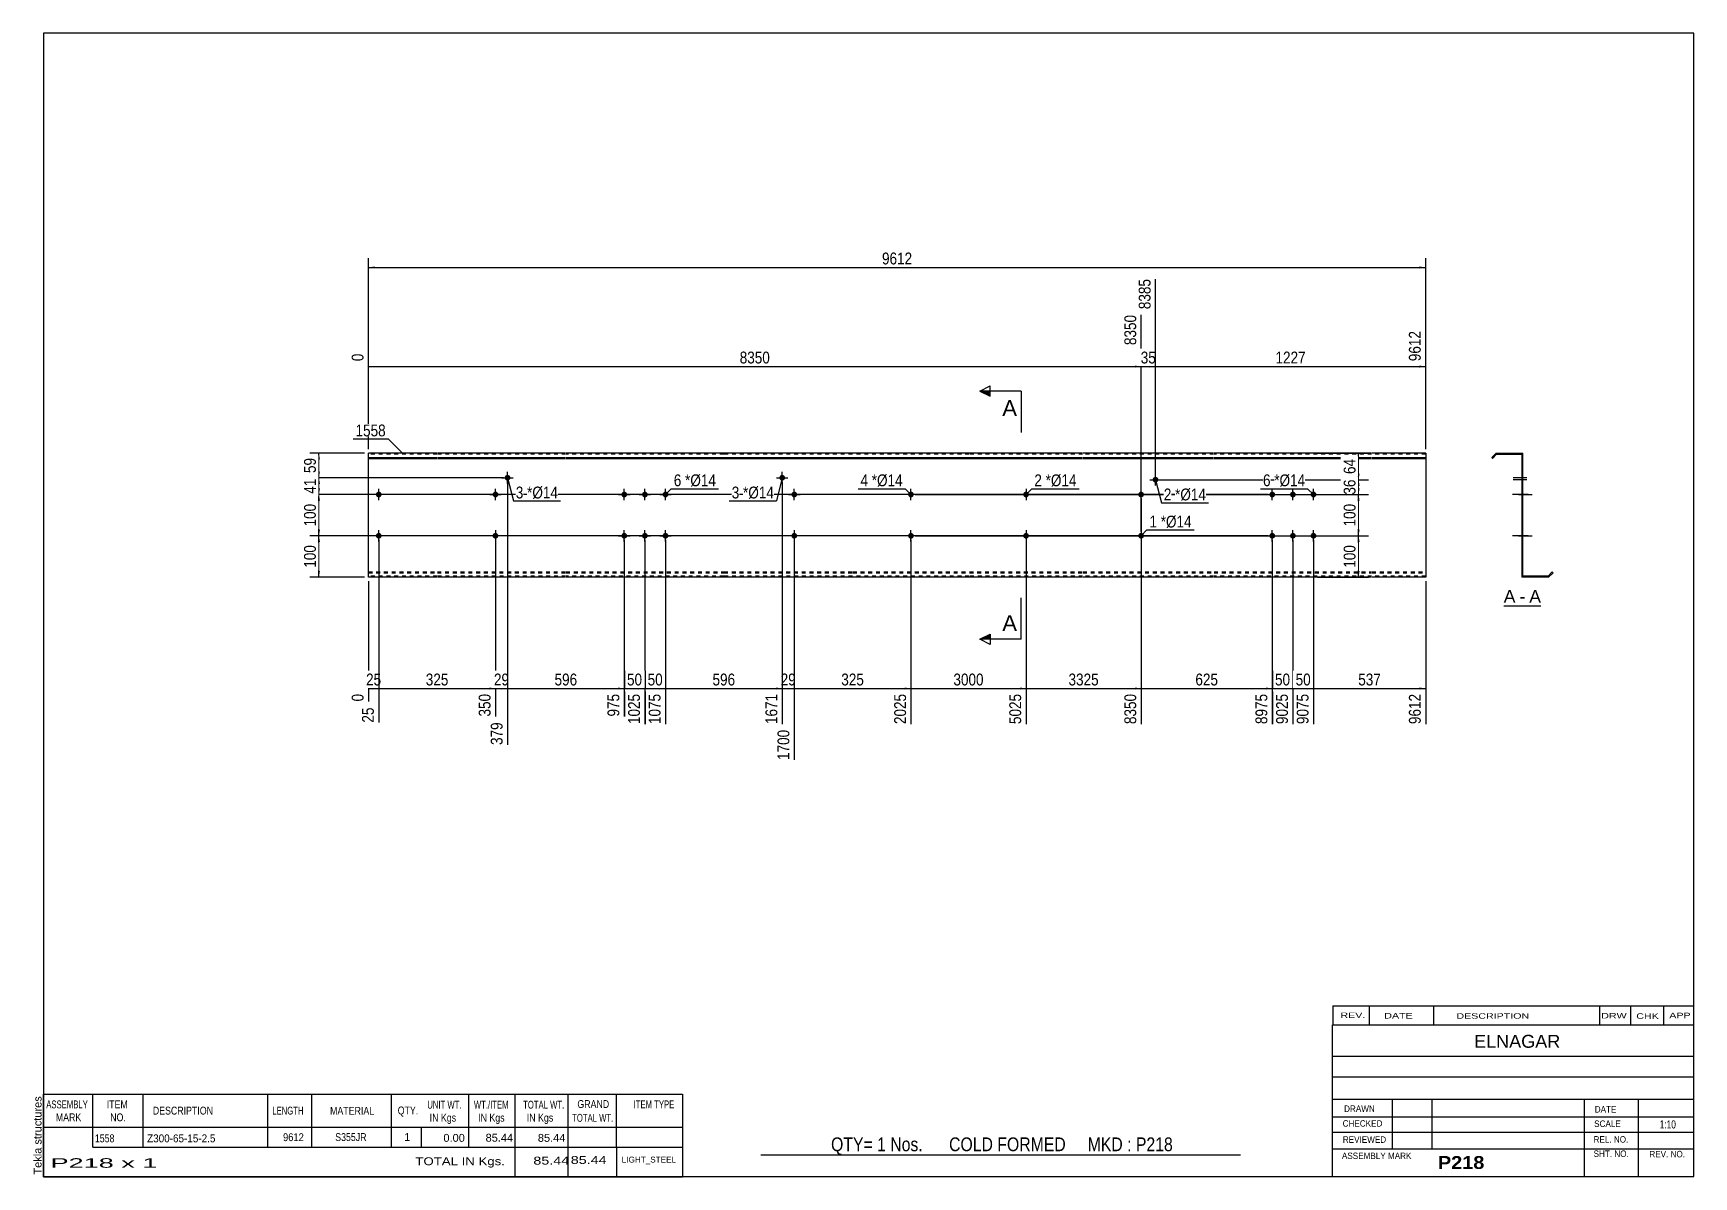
# Model space of a CAD drawing. Header units: millimetres. Extents: x -81 to 321, y -160 to 117.
import ezdxf

# ---------------------------------------------------------------- set-up
doc = ezdxf.new("R2010")
doc.units = ezdxf.units.MM
doc.linetypes.add('DXK_LINE_DOT1', pattern=[1.8814, 0.9407, -0.9407])
doc.styles.add('Arial', font='ARIAL.TTF', dxfattribs={"height": 0.2})
doc.styles.add('Arial Bold', font='ARIALBD.TTF', dxfattribs={"height": 0.2})
doc.styles.add('Arial Narrow', font='ARIALN.TTF', dxfattribs={"height": 0.2})

# ---------------------------------------------------------------- blocks, each defined once
blk = doc.blocks.new('Unknown-627192109-2045')
at = {"color": 5, "linetype": 'Continuous'}
for p, q in [((321.25, 116.75), (-78.75, 116.75)), ((-78.75, 116.75), (-78.75, -160.25)), ((321.25, -160.25), (321.25, 116.75)), ((-78.75, -160.25), (321.25, -160.25))]:
    blk.add_line(p, q, dxfattribs=at)
at = {"color": 174, "linetype": 'Continuous', "style": 'Arial'}
blk.add_text('Tekla structures', height=1.9102, rotation=90, dxfattribs=at).set_placement((-79.25, -159.75))
blk = doc.blocks.new('Unknown-627192109-12 - 1239')
at = {"color": 7, "linetype": 'Continuous'}
blk.add_line((275.18, -21.95), (284.21, -21.95), dxfattribs=at)
at = {"color": 0, "linetype": 'Continuous'}
blk.add_wipeout([(278.03, -21.2), (278.03, -18), (275.18, -18), (275.18, -21.2)], dxfattribs=at)
blk.add_wipeout([(280.41, -21.2), (280.41, -18), (278.99, -18), (278.99, -21.2)], dxfattribs=at)
at = {"color": 96, "linetype": 'Continuous', "style": 'Arial'}
blk.add_text('A', height=3.06, dxfattribs=at).set_placement((275.18, -21.2))
at = {"color": 0, "linetype": 'Continuous'}
blk.add_wipeout([(284.21, -21.2), (284.21, -18), (281.37, -18), (281.37, -21.2)], dxfattribs=at)
at = {"color": 96, "linetype": 'Continuous', "style": 'Arial'}
for s, p in [('-', (278.99, -21.2)), ('A', (281.37, -21.2))]:
    blk.add_text(s, height=3.06, dxfattribs=at).set_placement(p)
blk = doc.blocks.new('Bolt-627192109-1223 - 1203')
at = {"linetype": 'Continuous'}
blk.add_hatch(color=3, dxfattribs=at).paths.add_polyline_path([(99.59, 9.06, -1), (100.99, 9.06, -1)])
at = {"color": 3, "linetype": 'Continuous'}
for p, q in [((98.89, 9.06), (101.69, 9.06)), ((100.29, 7.66), (100.29, 10.46))]:
    blk.add_line(p, q, dxfattribs=at)
blk = doc.blocks.new('Part-627192109-1218 - 1203')
at = {"color": 2, "linetype": 'Continuous'}
for p, q in [((0, -15), (0, 15)), ((16.6, 15), (0, 15)), ((0, 13.94), (16.6, 13.94)), ((0, 13.76), (16.6, 13.76)), ((47.8, 15), (16.7, 15)), ((16.7, 13.94), (47.8, 13.94)), ((16.7, 13.76), (47.8, 13.76)), ((86.1, 15), (47.9, 15)), ((47.9, 13.94), (86.1, 13.94)), ((47.9, 13.76), (86.1, 13.76)), ((117.3, 15), (86.2, 15)), ((86.2, 13.94), (117.3, 13.94)), ((86.2, 13.76), (117.3, 13.76)), ((145.6, 15), (117.4, 15)), ((117.4, 13.94), (145.6, 13.94)), ((117.4, 13.76), (145.6, 13.76)), ((173.1, 15), (145.7, 15)), ((145.7, 13.94), (173.1, 13.94)), ((145.7, 13.76), (173.1, 13.76)), ((204.87, 15), (173.2, 15)), ((173.2, 13.94), (204.87, 13.94)), ((173.2, 13.76), (204.87, 13.76)), ((243.16, 15), (204.97, 15)), ((204.97, 13.94), (243.16, 13.94)), ((204.97, 13.76), (243.16, 13.76)), ((256.26, 15), (243.26, 15)), ((243.26, 13.94), (256.26, 13.94)), ((243.26, 13.76), (256.26, 13.76)), ((256.26, 15), (256.26, 13.94)), ((256.26, 13.94), (256.26, -15)), ((16.6, -15), (0, -15)), ((47.8, -15), (16.7, -15)), ((86.1, -15), (47.9, -15)), ((117.3, -15), (86.2, -15)), ((145.6, -15), (117.4, -15)), ((173.1, -15), (145.7, -15)), ((204.87, -15), (173.2, -15)), ((243.16, -15), (204.97, -15)), ((256.26, -15), (243.26, -15))]:
    blk.add_line(p, q, dxfattribs=at)
at = {"color": 7, "linetype": 'DXK_LINE_DOT1'}
for p, q in [((16.6, 14.75), (0, 14.75)), ((47.8, 14.75), (16.7, 14.75)), ((86.1, 14.75), (47.9, 14.75)), ((117.3, 14.75), (86.2, 14.75)), ((145.6, 14.75), (117.4, 14.75)), ((173.1, 14.75), (145.7, 14.75)), ((204.87, 14.75), (173.2, 14.75)), ((243.16, 14.75), (204.97, 14.75)), ((256.26, 14.75), (243.26, 14.75)), ((0, -13.76), (16.6, -13.76)), ((0, -13.94), (16.6, -13.94)), ((16.6, -14.75), (0, -14.75)), ((16.7, -13.76), (47.8, -13.76)), ((16.7, -13.94), (47.8, -13.94)), ((47.8, -14.75), (16.7, -14.75)), ((47.9, -13.76), (86.1, -13.76)), ((47.9, -13.94), (86.1, -13.94)), ((86.1, -14.75), (47.9, -14.75)), ((86.2, -13.76), (117.3, -13.76)), ((86.2, -13.94), (117.3, -13.94)), ((117.3, -14.75), (86.2, -14.75)), ((117.4, -13.76), (145.6, -13.76)), ((117.4, -13.94), (145.6, -13.94)), ((145.6, -14.75), (117.4, -14.75)), ((145.7, -13.76), (173.1, -13.76)), ((145.7, -13.94), (173.1, -13.94)), ((173.1, -14.75), (145.7, -14.75)), ((173.2, -13.76), (204.87, -13.76)), ((173.2, -13.94), (204.87, -13.94)), ((204.87, -14.75), (173.2, -14.75)), ((204.97, -13.76), (243.16, -13.76)), ((204.97, -13.94), (243.16, -13.94)), ((243.16, -14.75), (204.97, -14.75)), ((243.26, -13.76), (256.26, -13.76)), ((243.26, -13.94), (256.26, -13.94)), ((256.26, -14.75), (243.26, -14.75))]:
    blk.add_line(p, q, dxfattribs=at)
blk = doc.blocks.new('Bolt-627192109-1219 - 1203')
at = {"linetype": 'Continuous'}
for points in [[(218.37, 5, -1), (219.77, 5, -1)], [(223.37, 5, -1), (224.77, 5, -1)], [(228.37, 5, -1), (229.77, 5, -1)], [(218.37, -5, -1), (219.77, -5, -1)], [(223.37, -5, -1), (224.77, -5, -1)], [(228.37, -5, -1), (229.77, -5, -1)]]:
    blk.add_hatch(color=3, dxfattribs=at).paths.add_polyline_path(points)
at = {"color": 3, "linetype": 'Continuous'}
for p, q in [((217.67, 5), (220.47, 5)), ((219.07, 3.6), (219.07, 6.4)), ((222.67, 5), (225.47, 5)), ((224.07, 3.6), (224.07, 6.4)), ((227.67, 5), (230.47, 5)), ((229.07, 3.6), (229.07, 6.4)), ((219.07, -6.4), (219.07, -3.6)), ((224.07, -6.4), (224.07, -3.6)), ((229.07, -6.4), (229.07, -3.6)), ((217.67, -5), (220.47, -5)), ((222.67, -5), (225.47, -5)), ((227.67, -5), (230.47, -5))]:
    blk.add_line(p, q, dxfattribs=at)
blk = doc.blocks.new('Bolt-627192109-1220 - 1203')
at = {"linetype": 'Continuous'}
blk.add_hatch(color=3, dxfattribs=at).paths.add_polyline_path([(190.07, 8.59, -1), (191.47, 8.59, -1)])
at = {"color": 3, "linetype": 'Continuous'}
for p, q in [((189.37, 8.59), (192.17, 8.59)), ((190.77, 7.19), (190.77, 9.99))]:
    blk.add_line(p, q, dxfattribs=at)
blk = doc.blocks.new('Bolt-627192109-1221 - 1203')
at = {"linetype": 'Continuous'}
blk.add_hatch(color=3, dxfattribs=at).paths.add_polyline_path([(31.49, -5, -1), (30.09, -5, -1)])
at = {"color": 3, "linetype": 'Continuous'}
for p, q in [((30.79, -3.6), (30.79, -6.4)), ((32.19, -5), (29.39, -5))]:
    blk.add_line(p, q, dxfattribs=at)
blk = doc.blocks.new('Bolt-627192109-1222 - 1203')
at = {"linetype": 'Continuous'}
for points in [[(61.3, 5, -1), (62.7, 5, -1)], [(66.3, 5, -1), (67.7, 5, -1)], [(71.3, 5, -1), (72.7, 5, -1)], [(61.3, -5, -1), (62.7, -5, -1)], [(66.3, -5, -1), (67.7, -5, -1)], [(71.3, -5, -1), (72.7, -5, -1)]]:
    blk.add_hatch(color=3, dxfattribs=at).paths.add_polyline_path(points)
at = {"color": 3, "linetype": 'Continuous'}
for p, q in [((60.6, 5), (63.4, 5)), ((62, 3.6), (62, 6.4)), ((65.6, 5), (68.4, 5)), ((67, 3.6), (67, 6.4)), ((70.6, 5), (73.4, 5)), ((72, 3.6), (72, 6.4)), ((62, -6.4), (62, -3.6)), ((67, -6.4), (67, -3.6)), ((72, -6.4), (72, -3.6)), ((60.6, -5), (63.4, -5)), ((65.6, -5), (68.4, -5)), ((70.6, -5), (73.4, -5))]:
    blk.add_line(p, q, dxfattribs=at)
blk = doc.blocks.new('Bolt-627192109-1224 - 1203')
at = {"linetype": 'Continuous'}
blk.add_hatch(color=3, dxfattribs=at).paths.add_polyline_path([(30.09, 5, -1), (31.49, 5, -1)])
at = {"color": 3, "linetype": 'Continuous'}
for p, q in [((29.39, 5), (32.19, 5)), ((30.79, 3.6), (30.79, 6.4))]:
    blk.add_line(p, q, dxfattribs=at)
blk = doc.blocks.new('Bolt-627192109-1225 - 1203')
at = {"linetype": 'Continuous'}
for points in [[(160.1, 5, -1), (158.7, 5, -1)], [(160.1, -5, -1), (158.7, -5, -1)]]:
    blk.add_hatch(color=3, dxfattribs=at).paths.add_polyline_path(points)
at = {"color": 3, "linetype": 'Continuous'}
for p, q in [((160.8, 5), (158, 5)), ((159.4, 6.4), (159.4, 3.6)), ((159.4, -3.6), (159.4, -6.4)), ((160.8, -5), (158, -5))]:
    blk.add_line(p, q, dxfattribs=at)
blk = doc.blocks.new('Bolt-627192109-1226 - 1203')
at = {"linetype": 'Continuous'}
blk.add_hatch(color=3, dxfattribs=at).paths.add_polyline_path([(33.01, 9.06, -1), (34.41, 9.06, -1)])
at = {"color": 3, "linetype": 'Continuous'}
for p, q in [((32.31, 9.06), (35.11, 9.06)), ((33.71, 7.66), (33.71, 10.46))]:
    blk.add_line(p, q, dxfattribs=at)
blk = doc.blocks.new('Bolt-627192109-1227 - 1203')
at = {"linetype": 'Continuous'}
blk.add_hatch(color=3, dxfattribs=at).paths.add_polyline_path([(102.51, 5, -1), (103.91, 5, -1)])
at = {"color": 3, "linetype": 'Continuous'}
for p, q in [((101.81, 5), (104.61, 5)), ((103.21, 3.6), (103.21, 6.4))]:
    blk.add_line(p, q, dxfattribs=at)
blk = doc.blocks.new('Bolt-627192109-1228 - 1203')
at = {"linetype": 'Continuous'}
blk.add_hatch(color=3, dxfattribs=at).paths.add_polyline_path([(103.91, -5, -1), (102.51, -5, -1)])
at = {"color": 3, "linetype": 'Continuous'}
for p, q in [((103.21, -3.6), (103.21, -6.4)), ((104.61, -5), (101.81, -5))]:
    blk.add_line(p, q, dxfattribs=at)
blk = doc.blocks.new('Bolt-627192109-1229 - 1203')
at = {"linetype": 'Continuous'}
for points in [[(1.8, 5, -1), (3.2, 5, -1)], [(130.8, 5, -1), (132.2, 5, -1)]]:
    blk.add_hatch(color=3, dxfattribs=at).paths.add_polyline_path(points)
at = {"color": 3, "linetype": 'Continuous'}
for p, q in [((3.9, 5), (1.1, 5)), ((2.5, 3.6), (2.5, 6.4)), ((132.9, 5), (130.1, 5)), ((131.5, 3.6), (131.5, 6.4))]:
    blk.add_line(p, q, dxfattribs=at)
blk = doc.blocks.new('Bolt-627192109-1230 - 1203')
at = {"linetype": 'Continuous'}
for points in [[(1.8, -5, -1), (3.2, -5, -1)], [(130.8, -5, -1), (132.2, -5, -1)]]:
    blk.add_hatch(color=3, dxfattribs=at).paths.add_polyline_path(points)
at = {"color": 3, "linetype": 'Continuous'}
for p, q in [((2.5, -6.4), (2.5, -3.6)), ((131.5, -6.4), (131.5, -3.6)), ((3.9, -5), (1.1, -5)), ((132.9, -5), (130.1, -5))]:
    blk.add_line(p, q, dxfattribs=at)
blk = doc.blocks.new('Bolt-627192109-1231 - 1203')
at = {"linetype": 'Continuous'}
blk.add_hatch(color=3, dxfattribs=at).paths.add_polyline_path([(186.59, 5, -1), (187.99, 5, -1)])
at = {"color": 3, "linetype": 'Continuous'}
for p, q in [((185.89, 5), (188.69, 5)), ((187.29, 3.6), (187.29, 6.4))]:
    blk.add_line(p, q, dxfattribs=at)
blk = doc.blocks.new('Bolt-627192109-1232 - 1203')
at = {"linetype": 'Continuous'}
blk.add_hatch(color=3, dxfattribs=at).paths.add_polyline_path([(187.99, -5, -1), (186.59, -5, -1)])
at = {"color": 3, "linetype": 'Continuous'}
for p, q in [((187.29, -3.6), (187.29, -6.4)), ((188.69, -5), (185.89, -5))]:
    blk.add_line(p, q, dxfattribs=at)
blk = doc.blocks.new('Part-627192109-1241 - 1239')
at = {"color": 2, "linetype": 'Continuous'}
for p, q in [((273.32, 15), (272.26, 13.94)), ((272.26, 13.94), (272.44, 13.76)), ((272.44, 13.76), (273.43, 14.75)), ((273.32, 15), (279.82, 15)), ((273.43, 14.75), (279.57, 14.75)), ((279.57, 14.75), (279.57, -15)), ((279.82, -14.75), (279.82, 15)), ((286.07, -15), (279.57, -15)), ((285.97, -14.75), (279.82, -14.75)), ((286.96, -13.76), (285.97, -14.75)), ((286.07, -15), (287.14, -13.94)), ((287.14, -13.94), (286.96, -13.76))]:
    blk.add_line(p, q, dxfattribs=at)
blk = doc.blocks.new('Bolt-627192109-1242 - 1239')
at = {"linetype": 'Continuous'}
for points in [[(279.57, 5.7), (279.57, 4.3), (279.82, 4.3), (279.82, 5.7)], [(279.57, 5.7), (279.57, 4.3), (279.82, 4.3), (279.82, 5.7)], [(279.57, 5.7), (279.57, 4.3), (279.82, 4.3), (279.82, 5.7)], [(279.57, -4.3), (279.57, -5.7), (279.82, -5.7), (279.82, -4.3)], [(279.57, -4.3), (279.57, -5.7), (279.82, -5.7), (279.82, -4.3)], [(279.57, -4.3), (279.57, -5.7), (279.82, -5.7), (279.82, -4.3)]]:
    blk.add_hatch(color=3, dxfattribs=at).paths.add_polyline_path(points)
at = {"color": 3, "linetype": 'Continuous'}
for p, q in [((281.12, 5), (277.32, 5)), ((281.12, 5), (277.32, 5)), ((281.12, 5), (277.32, 5)), ((279.82, 5.7), (279.57, 5.7)), ((279.82, 5.7), (279.57, 5.7)), ((279.82, 5.7), (279.57, 5.7)), ((279.82, 4.3), (279.57, 4.3)), ((279.82, 4.3), (279.57, 4.3)), ((279.82, 4.3), (279.57, 4.3)), ((281.12, -5), (277.32, -5)), ((281.12, -5), (277.32, -5)), ((281.12, -5), (277.32, -5)), ((279.82, -4.3), (279.57, -4.3)), ((279.82, -4.3), (279.57, -4.3)), ((279.82, -4.3), (279.57, -4.3)), ((279.82, -5.7), (279.57, -5.7)), ((279.82, -5.7), (279.57, -5.7)), ((279.82, -5.7), (279.57, -5.7))]:
    blk.add_line(p, q, dxfattribs=at)
blk = doc.blocks.new('Bolt-627192109-1243 - 1239')
at = {"linetype": 'Continuous'}
blk.add_hatch(color=3, dxfattribs=at).paths.add_polyline_path([(279.57, 9.29), (279.57, 7.89), (279.82, 7.89), (279.82, 9.29)])
at = {"color": 3, "linetype": 'Continuous'}
for p, q in [((280.77, 8.59), (277.47, 8.59)), ((279.82, 9.29), (279.57, 9.29)), ((279.82, 7.89), (279.57, 7.89))]:
    blk.add_line(p, q, dxfattribs=at)
blk = doc.blocks.new('Bolt-627192109-1244 - 1239')
at = {"linetype": 'Continuous'}
blk.add_hatch(color=3, dxfattribs=at).paths.add_polyline_path([(279.82, -5.7), (279.82, -4.3), (279.57, -4.3), (279.57, -5.7)])
at = {"color": 3, "linetype": 'Continuous'}
for p, q in [((279.82, -4.3), (279.57, -4.3)), ((280.62, -5), (279.57, -5)), ((279.82, -5.7), (279.57, -5.7))]:
    blk.add_line(p, q, dxfattribs=at)
blk = doc.blocks.new('Bolt-627192109-1245 - 1239')
at = {"linetype": 'Continuous'}
for points in [[(279.57, 5.7), (279.57, 4.3), (279.82, 4.3), (279.82, 5.7)], [(279.57, 5.7), (279.57, 4.3), (279.82, 4.3), (279.82, 5.7)], [(279.57, 5.7), (279.57, 4.3), (279.82, 4.3), (279.82, 5.7)], [(279.57, -4.3), (279.57, -5.7), (279.82, -5.7), (279.82, -4.3)], [(279.57, -4.3), (279.57, -5.7), (279.82, -5.7), (279.82, -4.3)], [(279.57, -4.3), (279.57, -5.7), (279.82, -5.7), (279.82, -4.3)]]:
    blk.add_hatch(color=3, dxfattribs=at).paths.add_polyline_path(points)
at = {"color": 3, "linetype": 'Continuous'}
for p, q in [((281.12, 5), (277.32, 5)), ((281.12, 5), (277.32, 5)), ((281.12, 5), (277.32, 5)), ((279.82, 5.7), (279.57, 5.7)), ((279.82, 5.7), (279.57, 5.7)), ((279.82, 5.7), (279.57, 5.7)), ((279.82, 4.3), (279.57, 4.3)), ((279.82, 4.3), (279.57, 4.3)), ((279.82, 4.3), (279.57, 4.3)), ((281.12, -5), (277.32, -5)), ((281.12, -5), (277.32, -5)), ((281.12, -5), (277.32, -5)), ((279.82, -4.3), (279.57, -4.3)), ((279.82, -4.3), (279.57, -4.3)), ((279.82, -4.3), (279.57, -4.3)), ((279.82, -5.7), (279.57, -5.7)), ((279.82, -5.7), (279.57, -5.7)), ((279.82, -5.7), (279.57, -5.7))]:
    blk.add_line(p, q, dxfattribs=at)
blk = doc.blocks.new('Bolt-627192109-1246 - 1239')
at = {"linetype": 'Continuous'}
blk.add_hatch(color=3, dxfattribs=at).paths.add_polyline_path([(279.57, 9.76), (279.57, 8.36), (279.82, 8.36), (279.82, 9.76)])
at = {"color": 3, "linetype": 'Continuous'}
for p, q in [((280.75, 9.06), (277.45, 9.06)), ((279.82, 9.76), (279.57, 9.76)), ((279.82, 8.36), (279.57, 8.36))]:
    blk.add_line(p, q, dxfattribs=at)
blk = doc.blocks.new('Bolt-627192109-1247 - 1239')
at = {"linetype": 'Continuous'}
blk.add_hatch(color=3, dxfattribs=at).paths.add_polyline_path([(279.57, 5.7), (279.57, 4.3), (279.82, 4.3), (279.82, 5.7)])
at = {"color": 3, "linetype": 'Continuous'}
for p, q in [((280.75, 5), (277.45, 5)), ((279.82, 5.7), (279.57, 5.7)), ((279.82, 4.3), (279.57, 4.3))]:
    blk.add_line(p, q, dxfattribs=at)
blk = doc.blocks.new('Bolt-627192109-1248 - 1239')
at = {"linetype": 'Continuous'}
for points in [[(279.82, 4.3), (279.82, 5.7), (279.57, 5.7), (279.57, 4.3)], [(279.82, -5.7), (279.82, -4.3), (279.57, -4.3), (279.57, -5.7)]]:
    blk.add_hatch(color=3, dxfattribs=at).paths.add_polyline_path(points)
at = {"color": 3, "linetype": 'Continuous'}
for p, q in [((279.82, 5), (277.57, 5)), ((279.82, 5.7), (279.57, 5.7)), ((279.82, 4.3), (279.57, 4.3)), ((279.82, -5), (277.57, -5)), ((279.82, -4.3), (279.57, -4.3)), ((279.82, -5.7), (279.57, -5.7))]:
    blk.add_line(p, q, dxfattribs=at)
blk = doc.blocks.new('Bolt-627192109-1249 - 1239')
at = {"linetype": 'Continuous'}
blk.add_hatch(color=3, dxfattribs=at).paths.add_polyline_path([(279.57, 9.76), (279.57, 8.36), (279.82, 8.36), (279.82, 9.76)])
at = {"color": 3, "linetype": 'Continuous'}
for p, q in [((280.75, 9.06), (277.45, 9.06)), ((279.82, 9.76), (279.57, 9.76)), ((279.82, 8.36), (279.57, 8.36))]:
    blk.add_line(p, q, dxfattribs=at)
blk = doc.blocks.new('Bolt-627192109-1250 - 1239')
at = {"linetype": 'Continuous'}
blk.add_hatch(color=3, dxfattribs=at).paths.add_polyline_path([(279.57, 5.7), (279.57, 4.3), (279.82, 4.3), (279.82, 5.7)])
at = {"color": 3, "linetype": 'Continuous'}
for p, q in [((280.75, 5), (277.45, 5)), ((279.82, 5.7), (279.57, 5.7)), ((279.82, 4.3), (279.57, 4.3))]:
    blk.add_line(p, q, dxfattribs=at)
blk = doc.blocks.new('Bolt-627192109-1251 - 1239')
at = {"linetype": 'Continuous'}
blk.add_hatch(color=3, dxfattribs=at).paths.add_polyline_path([(279.82, -5.7), (279.82, -4.3), (279.57, -4.3), (279.57, -5.7)])
at = {"color": 3, "linetype": 'Continuous'}
for p, q in [((279.82, -4.3), (279.57, -4.3)), ((280.62, -5), (279.57, -5)), ((279.82, -5.7), (279.57, -5.7))]:
    blk.add_line(p, q, dxfattribs=at)
blk = doc.blocks.new('Bolt-627192109-1252 - 1239')
at = {"linetype": 'Continuous'}
blk.add_hatch(color=3, dxfattribs=at).paths.add_polyline_path([(279.57, 5.7), (279.57, 4.3), (279.82, 4.3), (279.82, 5.7)])
blk.add_hatch(color=3, dxfattribs=at).paths.add_polyline_path([(279.57, 5.7), (279.57, 4.3), (279.82, 4.3), (279.82, 5.7)])
at = {"color": 3, "linetype": 'Continuous'}
for p, q in [((278.77, 5), (282.07, 5)), ((278.77, 5), (282.07, 5)), ((279.57, 5.7), (279.82, 5.7)), ((279.57, 5.7), (279.82, 5.7)), ((279.57, 4.3), (279.82, 4.3)), ((279.57, 4.3), (279.82, 4.3))]:
    blk.add_line(p, q, dxfattribs=at)
blk = doc.blocks.new('Bolt-627192109-1253 - 1239')
at = {"linetype": 'Continuous'}
blk.add_hatch(color=3, dxfattribs=at).paths.add_polyline_path([(279.57, -4.3), (279.57, -5.7), (279.82, -5.7), (279.82, -4.3)])
blk.add_hatch(color=3, dxfattribs=at).paths.add_polyline_path([(279.57, -4.3), (279.57, -5.7), (279.82, -5.7), (279.82, -4.3)])
at = {"color": 3, "linetype": 'Continuous'}
for p, q in [((278.77, -5), (282.07, -5)), ((278.77, -5), (282.07, -5)), ((279.57, -4.3), (279.82, -4.3)), ((279.57, -4.3), (279.82, -4.3)), ((279.57, -5.7), (279.82, -5.7)), ((279.57, -5.7), (279.82, -5.7))]:
    blk.add_line(p, q, dxfattribs=at)
blk = doc.blocks.new('Bolt-627192109-1254 - 1239')
at = {"linetype": 'Continuous'}
blk.add_hatch(color=3, dxfattribs=at).paths.add_polyline_path([(279.57, 5.7), (279.57, 4.3), (279.82, 4.3), (279.82, 5.7)])
at = {"color": 3, "linetype": 'Continuous'}
for p, q in [((280.77, 5), (277.47, 5)), ((279.82, 5.7), (279.57, 5.7)), ((279.82, 4.3), (279.57, 4.3))]:
    blk.add_line(p, q, dxfattribs=at)
blk = doc.blocks.new('Bolt-627192109-1255 - 1239')
at = {"linetype": 'Continuous'}
blk.add_hatch(color=3, dxfattribs=at).paths.add_polyline_path([(279.82, -5.7), (279.82, -4.3), (279.57, -4.3), (279.57, -5.7)])
at = {"color": 3, "linetype": 'Continuous'}
for p, q in [((279.82, -4.3), (279.57, -4.3)), ((280.62, -5), (279.57, -5)), ((279.82, -5.7), (279.57, -5.7))]:
    blk.add_line(p, q, dxfattribs=at)
blk = doc.blocks.new('StraightDimension-627192109-1279 - 1203')
at = {"linetype": 'Continuous'}
blk.add_hatch(color=7, dxfattribs=at).paths.add_polyline_path([(70.5, -41.75), (72, -42), (70.5, -42.25)])
at = {"color": 7, "linetype": 'Continuous'}
for p, q in [((67, -6), (67, -50.61)), ((72, -6), (72, -50.61)), ((67, -42), (72, -42))]:
    blk.add_line(p, q, dxfattribs=at)
at = {"color": 0}
blk.add_wipeout([(71.93, -41.85), (71.93, -37.65), (67.07, -37.65), (67.07, -41.85)], dxfattribs=at)
at = {"color": 0, "linetype": 'Continuous'}
blk.add_wipeout([(71.4, -42.7), (67.2, -42.7), (67.2, -51.21), (71.4, -51.21)], dxfattribs=at)
at = {"color": 3, "style": 'Arial Narrow'}
blk.add_text('50', height=2.863, dxfattribs=at).set_placement((67.67, -41.25))
at = {"color": 3, "linetype": 'Continuous', "style": 'Arial Narrow'}
blk.add_text('1075', height=2.863, rotation=90.0002, dxfattribs=at).set_placement((70.8, -50.61))
blk = doc.blocks.new('StraightDimension-627192109-1353 - 1203')
at = {"linetype": 'Continuous'}
for points in [[(-12.25, 3.5), (-12, 5), (-11.75, 3.5)], [(-11.75, -3.5), (-12, -5), (-12.25, -3.5)]]:
    blk.add_hatch(color=7, dxfattribs=at).paths.add_polyline_path(points)
at = {"color": 7, "linetype": 'Continuous'}
for p, q in [((218.07, 5), (-14.25, 5)), ((-12, -5), (-12, 5)), ((218.07, -5), (-14.25, -5))]:
    blk.add_line(p, q, dxfattribs=at)
at = {"color": 0}
blk.add_wipeout([(-12.15, 3.34), (-16.35, 3.34), (-16.35, -3.34), (-12.15, -3.34)], dxfattribs=at)
at = {"color": 3, "style": 'Arial Narrow'}
blk.add_text('100', height=2.863, rotation=90.0002, dxfattribs=at).set_placement((-12.75, -2.74))
blk = doc.blocks.new('StraightDimension-627192109-1284 - 1203')
at = {"linetype": 'Continuous'}
blk.add_hatch(color=7, dxfattribs=at).paths.add_polyline_path([(1, -41.75), (2.5, -42), (1, -42.25)])
at = {"color": 7, "linetype": 'Continuous'}
for p, q in [((2.5, -6), (2.5, -50.26)), ((0, -16), (0, -45.13)), ((0, -42), (2.5, -42))]:
    blk.add_line(p, q, dxfattribs=at)
at = {"color": 0}
blk.add_wipeout([(3.68, -41.85), (3.68, -37.65), (-1.18, -37.65), (-1.18, -41.85)], dxfattribs=at)
at = {"color": 0, "linetype": 'Continuous'}
blk.add_wipeout([(1.9, -46), (-2.3, -46), (-2.3, -50.86), (1.9, -50.86)], dxfattribs=at)
blk.add_wipeout([(-0.6, -42.7), (-4.8, -42.7), (-4.8, -45.73), (-0.6, -45.73)], dxfattribs=at)
at = {"color": 3, "style": 'Arial Narrow'}
blk.add_text('25', height=2.863, dxfattribs=at).set_placement((-0.58, -41.25))
at = {"color": 3, "linetype": 'Continuous', "style": 'Arial Narrow'}
for s, height, p in [('0', 2.86, (-1.2, -45.13)), ('25', 2.863, (1.3, -50.26))]:
    blk.add_text(s, height=height, rotation=90.0002, dxfattribs=at).set_placement(p)
blk = doc.blocks.new('StraightDimension-627192109-1283 - 1203')
at = {"linetype": 'Continuous'}
blk.add_hatch(color=7, dxfattribs=at).paths.add_polyline_path([(29.29, -41.75), (30.79, -42), (29.29, -42.25)])
at = {"color": 7, "linetype": 'Continuous'}
for p, q in [((2.5, -6), (2.5, -50.26)), ((30.79, -6), (30.79, -48.78)), ((2.5, -42), (30.79, -42))]:
    blk.add_line(p, q, dxfattribs=at)
at = {"color": 0}
blk.add_wipeout([(19.99, -41.85), (19.99, -37.65), (13.3, -37.65), (13.3, -41.85)], dxfattribs=at)
at = {"color": 0, "linetype": 'Continuous'}
blk.add_wipeout([(30.19, -42.7), (25.99, -42.7), (25.99, -49.38), (30.19, -49.38)], dxfattribs=at)
at = {"color": 3, "style": 'Arial Narrow'}
blk.add_text('325', height=2.863, dxfattribs=at).set_placement((13.9, -41.25))
at = {"color": 3, "linetype": 'Continuous', "style": 'Arial Narrow'}
blk.add_text('350', height=2.863, rotation=90.0002, dxfattribs=at).set_placement((29.59, -48.78))
blk = doc.blocks.new('StraightDimension-627192109-1282 - 1203')
at = {"linetype": 'Continuous'}
blk.add_hatch(color=7, dxfattribs=at).paths.add_polyline_path([(32.21, -41.75), (33.71, -42), (32.21, -42.25)])
at = {"color": 7, "linetype": 'Continuous'}
for p, q in [((33.71, 8.06), (33.71, -55.68)), ((30.79, -6), (30.79, -48.78)), ((30.79, -42), (33.71, -42))]:
    blk.add_line(p, q, dxfattribs=at)
at = {"color": 0}
blk.add_wipeout([(34.68, -41.85), (34.68, -37.65), (29.82, -37.65), (29.82, -41.85)], dxfattribs=at)
at = {"color": 0, "linetype": 'Continuous'}
blk.add_wipeout([(33.11, -49.6), (28.91, -49.6), (28.91, -56.28), (33.11, -56.28)], dxfattribs=at)
at = {"color": 3, "style": 'Arial Narrow'}
blk.add_text('29', height=2.863, dxfattribs=at).set_placement((30.42, -41.25))
at = {"color": 3, "linetype": 'Continuous', "style": 'Arial Narrow'}
blk.add_text('379', height=2.863, rotation=90.0002, dxfattribs=at).set_placement((32.51, -55.68))
blk = doc.blocks.new('StraightDimension-627192109-1280 - 1203')
at = {"linetype": 'Continuous'}
blk.add_hatch(color=7, dxfattribs=at).paths.add_polyline_path([(65.5, -41.75), (67, -42), (65.5, -42.25)])
at = {"color": 7, "linetype": 'Continuous'}
for p, q in [((62, -6), (62, -48.78)), ((67, -6), (67, -50.61)), ((62, -42), (67, -42))]:
    blk.add_line(p, q, dxfattribs=at)
at = {"color": 0}
blk.add_wipeout([(66.93, -41.85), (66.93, -37.65), (62.07, -37.65), (62.07, -41.85)], dxfattribs=at)
at = {"color": 0, "linetype": 'Continuous'}
blk.add_wipeout([(66.4, -42.7), (62.2, -42.7), (62.2, -51.21), (66.4, -51.21)], dxfattribs=at)
at = {"color": 3, "style": 'Arial Narrow'}
blk.add_text('50', height=2.863, dxfattribs=at).set_placement((62.67, -41.25))
at = {"color": 3, "linetype": 'Continuous', "style": 'Arial Narrow'}
blk.add_text('1025', height=2.863, rotation=90.0002, dxfattribs=at).set_placement((65.8, -50.61))
blk = doc.blocks.new('StraightDimension-627192109-1354 - 1203')
at = {"linetype": 'Continuous'}
for points in [[(-12.25, -6.5), (-12, -5), (-11.75, -6.5)], [(-11.75, -13.5), (-12, -15), (-12.25, -13.5)]]:
    blk.add_hatch(color=7, dxfattribs=at).paths.add_polyline_path(points)
at = {"color": 7, "linetype": 'Continuous'}
for p, q in [((218.07, -5), (-14.25, -5)), ((-12, -15), (-12, -5)), ((-1, -15), (-14.25, -15))]:
    blk.add_line(p, q, dxfattribs=at)
at = {"color": 0}
blk.add_wipeout([(-12.15, -6.66), (-16.35, -6.66), (-16.35, -13.34), (-12.15, -13.34)], dxfattribs=at)
at = {"color": 3, "style": 'Arial Narrow'}
blk.add_text('100', height=2.863, rotation=90.0002, dxfattribs=at).set_placement((-12.75, -12.74))
blk = doc.blocks.new('StraightDimension-627192109-1395 - 1203')
at = {"linetype": 'Continuous'}
for points in [[(1.5, 59.75), (0, 60), (1.5, 60.25)], [(254.76, 60.25), (256.26, 60), (254.76, 59.75)]]:
    blk.add_hatch(color=7, dxfattribs=at).paths.add_polyline_path(points)
at = {"color": 7, "linetype": 'Continuous'}
for p, q in [((0, 16), (0, 62.25)), ((256.26, 16), (256.26, 62.25)), ((0, 60), (256.26, 60))]:
    blk.add_line(p, q, dxfattribs=at)
at = {"color": 0}
blk.add_wipeout([(132.39, 60.15), (132.39, 64.35), (123.88, 64.35), (123.88, 60.15)], dxfattribs=at)
at = {"color": 3, "style": 'Arial Narrow'}
blk.add_text('9612', height=2.863, dxfattribs=at).set_placement((124.48, 60.75))
blk = doc.blocks.new('StraightDimension-627192109-1277 - 1203')
at = {"linetype": 'Continuous'}
blk.add_hatch(color=7, dxfattribs=at).paths.add_polyline_path([(101.71, -41.75), (103.21, -42), (101.71, -42.25)])
at = {"color": 7, "linetype": 'Continuous'}
for p, q in [((100.29, 8.06), (100.29, -50.61)), ((103.21, -6), (103.21, -59.31)), ((100.29, -42), (103.21, -42))]:
    blk.add_line(p, q, dxfattribs=at)
at = {"color": 0}
blk.add_wipeout([(104.18, -41.85), (104.18, -37.65), (99.32, -37.65), (99.32, -41.85)], dxfattribs=at)
at = {"color": 0, "linetype": 'Continuous'}
blk.add_wipeout([(102.6, -51.4), (98.4, -51.4), (98.4, -59.91), (102.6, -59.91)], dxfattribs=at)
at = {"color": 3, "style": 'Arial Narrow'}
blk.add_text('29', height=2.863, dxfattribs=at).set_placement((99.92, -41.25))
at = {"color": 3, "linetype": 'Continuous', "style": 'Arial Narrow'}
blk.add_text('1700', height=2.863, rotation=90.0002, dxfattribs=at).set_placement((102.01, -59.31))
blk = doc.blocks.new('StraightDimension-627192109-1281 - 1203')
at = {"linetype": 'Continuous'}
blk.add_hatch(color=7, dxfattribs=at).paths.add_polyline_path([(60.5, -41.75), (62, -42), (60.5, -42.25)])
at = {"color": 7, "linetype": 'Continuous'}
for p, q in [((33.71, 8.06), (33.71, -55.68)), ((62, -6), (62, -48.78)), ((33.71, -42), (62, -42))]:
    blk.add_line(p, q, dxfattribs=at)
at = {"color": 0}
blk.add_wipeout([(51.19, -41.85), (51.19, -37.65), (44.51, -37.65), (44.51, -41.85)], dxfattribs=at)
at = {"color": 0, "linetype": 'Continuous'}
blk.add_wipeout([(61.4, -42.7), (57.2, -42.7), (57.2, -49.38), (61.4, -49.38)], dxfattribs=at)
at = {"color": 3, "style": 'Arial Narrow'}
blk.add_text('596', height=2.863, dxfattribs=at).set_placement((45.11, -41.25))
at = {"color": 3, "linetype": 'Continuous', "style": 'Arial Narrow'}
blk.add_text('975', height=2.863, rotation=90.0002, dxfattribs=at).set_placement((60.8, -48.78))
blk = doc.blocks.new('StraightDimension-627192109-1274 - 1203')
at = {"linetype": 'Continuous'}
blk.add_hatch(color=7, dxfattribs=at).paths.add_polyline_path([(185.79, -41.75), (187.29, -42), (185.79, -42.25)])
at = {"color": 7, "linetype": 'Continuous'}
for p, q in [((187.29, 4), (187.29, -50.61)), ((159.4, -6), (159.4, -50.61)), ((159.4, -42), (187.29, -42))]:
    blk.add_line(p, q, dxfattribs=at)
at = {"color": 0}
blk.add_wipeout([(177.6, -41.85), (177.6, -37.65), (169.09, -37.65), (169.09, -41.85)], dxfattribs=at)
at = {"color": 0, "linetype": 'Continuous'}
blk.add_wipeout([(186.69, -42.7), (182.49, -42.7), (182.49, -51.21), (186.69, -51.21)], dxfattribs=at)
at = {"color": 3, "style": 'Arial Narrow'}
blk.add_text('3325', height=2.863, dxfattribs=at).set_placement((169.69, -41.25))
at = {"color": 3, "linetype": 'Continuous', "style": 'Arial Narrow'}
blk.add_text('8350', height=2.863, rotation=90.0002, dxfattribs=at).set_placement((186.09, -50.61))
blk = doc.blocks.new('StraightDimension-627192109-1351 - 1203')
at = {"linetype": 'Continuous'}
for points in [[(-12.25, 13.5), (-12, 15), (-11.75, 13.5)], [(-11.75, 10.56), (-12, 9.06), (-12.25, 10.56)]]:
    blk.add_hatch(color=7, dxfattribs=at).paths.add_polyline_path(points)
at = {"color": 7, "linetype": 'Continuous'}
for p, q in [((-1, 15), (-14.25, 15)), ((-12, 9.06), (-12, 15)), ((32.71, 9.06), (-14.25, 9.06))]:
    blk.add_line(p, q, dxfattribs=at)
at = {"color": 0}
blk.add_wipeout([(-12.15, 14.46), (-16.35, 14.46), (-16.35, 9.6), (-12.15, 9.6)], dxfattribs=at)
at = {"color": 3, "style": 'Arial Narrow'}
blk.add_text('59', height=2.863, rotation=90.0002, dxfattribs=at).set_placement((-12.75, 10.2))
blk = doc.blocks.new('StraightDimension-627192109-1272 - 1203')
at = {"linetype": 'Continuous'}
blk.add_hatch(color=7, dxfattribs=at).paths.add_polyline_path([(222.57, -41.75), (224.07, -42), (222.57, -42.25)])
at = {"color": 7, "linetype": 'Continuous'}
for p, q in [((219.07, -6), (219.07, -50.61)), ((224.07, -6), (224.07, -50.61)), ((219.07, -42), (224.07, -42))]:
    blk.add_line(p, q, dxfattribs=at)
at = {"color": 0}
blk.add_wipeout([(223.99, -41.85), (223.99, -37.65), (219.14, -37.65), (219.14, -41.85)], dxfattribs=at)
at = {"color": 0, "linetype": 'Continuous'}
blk.add_wipeout([(223.47, -42.7), (219.27, -42.7), (219.27, -51.21), (223.47, -51.21)], dxfattribs=at)
at = {"color": 3, "style": 'Arial Narrow'}
blk.add_text('50', height=2.863, dxfattribs=at).set_placement((219.74, -41.25))
at = {"color": 3, "linetype": 'Continuous', "style": 'Arial Narrow'}
blk.add_text('9025', height=2.863, rotation=90.0002, dxfattribs=at).set_placement((222.87, -50.61))
blk = doc.blocks.new('StraightDimension-627192109-1341 - 1203')
at = {"linetype": 'Continuous'}
blk.add_hatch(color=7, dxfattribs=at).paths.add_polyline_path([(185.79, 36.25), (187.29, 36), (185.79, 35.75)])
at = {"color": 7, "linetype": 'Continuous'}
for p, q in [((187.29, -4), (187.29, 48.51)), ((0, 16), (0, 39.13)), ((0, 36), (187.29, 36))]:
    blk.add_line(p, q, dxfattribs=at)
at = {"color": 0, "linetype": 'Continuous'}
for points in [[(186.69, 49.11), (182.49, 49.11), (182.49, 40.6), (186.69, 40.6)], [(-0.6, 39.73), (-4.8, 39.73), (-4.8, 36.7), (-0.6, 36.7)]]:
    blk.add_wipeout(points, dxfattribs=at)
at = {"color": 0}
blk.add_wipeout([(97.9, 36.15), (97.9, 40.35), (89.39, 40.35), (89.39, 36.15)], dxfattribs=at)
at = {"color": 3, "linetype": 'Continuous', "style": 'Arial Narrow'}
for s, height, p in [('8350', 2.863, (186.09, 41.2)), ('0', 2.86, (-1.2, 37.3))]:
    blk.add_text(s, height=height, rotation=90.0002, dxfattribs=at).set_placement(p)
at = {"color": 3, "style": 'Arial Narrow'}
blk.add_text('8350', height=2.863, dxfattribs=at).set_placement((89.99, 36.75))
blk = doc.blocks.new('StraightDimension-627192109-1270 - 1203')
at = {"linetype": 'Continuous'}
blk.add_hatch(color=7, dxfattribs=at).paths.add_polyline_path([(254.76, -41.75), (256.26, -42), (254.76, -42.25)])
at = {"color": 7, "linetype": 'Continuous'}
for p, q in [((229.07, -6), (229.07, -50.61)), ((256.26, -16), (256.26, -50.61)), ((229.07, -42), (256.26, -42))]:
    blk.add_line(p, q, dxfattribs=at)
at = {"color": 0}
blk.add_wipeout([(246.01, -41.85), (246.01, -37.65), (239.32, -37.65), (239.32, -41.85)], dxfattribs=at)
at = {"color": 0, "linetype": 'Continuous'}
blk.add_wipeout([(255.66, -42.7), (251.46, -42.7), (251.46, -51.21), (255.66, -51.21)], dxfattribs=at)
at = {"color": 3, "style": 'Arial Narrow'}
blk.add_text('537', height=2.863, dxfattribs=at).set_placement((239.92, -41.25))
at = {"color": 3, "linetype": 'Continuous', "style": 'Arial Narrow'}
blk.add_text('9612', height=2.863, rotation=90.0002, dxfattribs=at).set_placement((255.06, -50.61))
blk = doc.blocks.new('StraightDimension-627192109-1271 - 1203')
at = {"linetype": 'Continuous'}
blk.add_hatch(color=7, dxfattribs=at).paths.add_polyline_path([(227.57, -41.75), (229.07, -42), (227.57, -42.25)])
at = {"color": 7, "linetype": 'Continuous'}
for p, q in [((224.07, -6), (224.07, -50.61)), ((229.07, -6), (229.07, -50.61)), ((224.07, -42), (229.07, -42))]:
    blk.add_line(p, q, dxfattribs=at)
at = {"color": 0}
blk.add_wipeout([(228.99, -41.85), (228.99, -37.65), (224.14, -37.65), (224.14, -41.85)], dxfattribs=at)
at = {"color": 0, "linetype": 'Continuous'}
blk.add_wipeout([(228.47, -42.7), (224.27, -42.7), (224.27, -51.21), (228.47, -51.21)], dxfattribs=at)
at = {"color": 3, "style": 'Arial Narrow'}
blk.add_text('50', height=2.863, dxfattribs=at).set_placement((224.74, -41.25))
at = {"color": 3, "linetype": 'Continuous', "style": 'Arial Narrow'}
blk.add_text('9075', height=2.863, rotation=90.0002, dxfattribs=at).set_placement((227.87, -50.61))
blk = doc.blocks.new('StraightDimension-627192109-1273 - 1203')
at = {"linetype": 'Continuous'}
blk.add_hatch(color=7, dxfattribs=at).paths.add_polyline_path([(217.57, -41.75), (219.07, -42), (217.57, -42.25)])
at = {"color": 7, "linetype": 'Continuous'}
for p, q in [((187.29, 4), (187.29, -50.61)), ((219.07, -6), (219.07, -50.61)), ((187.29, -42), (219.07, -42))]:
    blk.add_line(p, q, dxfattribs=at)
at = {"color": 0}
blk.add_wipeout([(206.52, -41.85), (206.52, -37.65), (199.84, -37.65), (199.84, -41.85)], dxfattribs=at)
at = {"color": 0, "linetype": 'Continuous'}
blk.add_wipeout([(218.47, -42.7), (214.27, -42.7), (214.27, -51.21), (218.47, -51.21)], dxfattribs=at)
at = {"color": 3, "style": 'Arial Narrow'}
blk.add_text('625', height=2.863, dxfattribs=at).set_placement((200.44, -41.25))
at = {"color": 3, "linetype": 'Continuous', "style": 'Arial Narrow'}
blk.add_text('8975', height=2.863, rotation=90.0002, dxfattribs=at).set_placement((217.87, -50.61))
blk = doc.blocks.new('StraightDimension-627192109-1340 - 1203')
at = {"linetype": 'Continuous'}
blk.add_hatch(color=7, dxfattribs=at).paths.add_polyline_path([(189.27, 36.25), (190.77, 36), (189.27, 35.75)])
at = {"color": 7, "linetype": 'Continuous'}
for p, q in [((190.77, 9.59), (190.77, 57.21)), ((187.29, -4), (187.29, 48.51)), ((187.29, 36), (190.77, 36))]:
    blk.add_line(p, q, dxfattribs=at)
at = {"color": 0, "linetype": 'Continuous'}
blk.add_wipeout([(190.17, 57.81), (185.97, 57.81), (185.97, 49.3), (190.17, 49.3)], dxfattribs=at)
at = {"color": 0}
blk.add_wipeout([(191.46, 36.15), (191.46, 40.35), (186.6, 40.35), (186.6, 36.15)], dxfattribs=at)
at = {"color": 3, "linetype": 'Continuous', "style": 'Arial Narrow'}
blk.add_text('8385', height=2.863, rotation=90.0002, dxfattribs=at).set_placement((189.57, 49.9))
at = {"color": 3, "style": 'Arial Narrow'}
blk.add_text('35', height=2.863, dxfattribs=at).set_placement((187.2, 36.75))
blk = doc.blocks.new('StraightDimension-627192109-1275 - 1203')
at = {"linetype": 'Continuous'}
blk.add_hatch(color=7, dxfattribs=at).paths.add_polyline_path([(157.9, -41.75), (159.4, -42), (157.9, -42.25)])
at = {"color": 7, "linetype": 'Continuous'}
for p, q in [((131.5, -6), (131.5, -50.61)), ((159.4, -6), (159.4, -50.61)), ((131.5, -42), (159.4, -42))]:
    blk.add_line(p, q, dxfattribs=at)
at = {"color": 0}
blk.add_wipeout([(149.7, -41.85), (149.7, -37.65), (141.19, -37.65), (141.19, -41.85)], dxfattribs=at)
at = {"color": 0, "linetype": 'Continuous'}
blk.add_wipeout([(158.8, -42.7), (154.6, -42.7), (154.6, -51.21), (158.8, -51.21)], dxfattribs=at)
at = {"color": 3, "style": 'Arial Narrow'}
blk.add_text('3000', height=2.863, dxfattribs=at).set_placement((141.79, -41.25))
at = {"color": 3, "linetype": 'Continuous', "style": 'Arial Narrow'}
blk.add_text('5025', height=2.863, rotation=90.0002, dxfattribs=at).set_placement((158.2, -50.61))
blk = doc.blocks.new('StraightDimension-627192109-1339 - 1203')
at = {"linetype": 'Continuous'}
blk.add_hatch(color=7, dxfattribs=at).paths.add_polyline_path([(254.76, 36.25), (256.26, 36), (254.76, 35.75)])
at = {"color": 7, "linetype": 'Continuous'}
for p, q in [((190.77, 9.59), (190.77, 57.21)), ((256.26, 16), (256.26, 44.61)), ((190.77, 36), (256.26, 36))]:
    blk.add_line(p, q, dxfattribs=at)
at = {"color": 0, "linetype": 'Continuous'}
blk.add_wipeout([(255.66, 45.21), (251.46, 45.21), (251.46, 36.7), (255.66, 36.7)], dxfattribs=at)
at = {"color": 0}
blk.add_wipeout([(227.77, 36.15), (227.77, 40.35), (219.26, 40.35), (219.26, 36.15)], dxfattribs=at)
at = {"color": 3, "linetype": 'Continuous', "style": 'Arial Narrow'}
blk.add_text('9612', height=2.863, rotation=90.0002, dxfattribs=at).set_placement((255.06, 37.3))
at = {"color": 3, "style": 'Arial Narrow'}
blk.add_text('1227', height=2.863, dxfattribs=at).set_placement((219.86, 36.75))
blk = doc.blocks.new('StraightDimension-627192109-1276 - 1203')
at = {"linetype": 'Continuous'}
blk.add_hatch(color=7, dxfattribs=at).paths.add_polyline_path([(130, -41.75), (131.5, -42), (130, -42.25)])
at = {"color": 7, "linetype": 'Continuous'}
for p, q in [((103.21, -6), (103.21, -59.31)), ((131.5, -6), (131.5, -50.61)), ((103.21, -42), (131.5, -42))]:
    blk.add_line(p, q, dxfattribs=at)
at = {"color": 0}
blk.add_wipeout([(120.69, -41.85), (120.69, -37.65), (114.01, -37.65), (114.01, -41.85)], dxfattribs=at)
at = {"color": 0, "linetype": 'Continuous'}
blk.add_wipeout([(130.9, -42.7), (126.7, -42.7), (126.7, -51.21), (130.9, -51.21)], dxfattribs=at)
at = {"color": 3, "style": 'Arial Narrow'}
blk.add_text('325', height=2.863, dxfattribs=at).set_placement((114.61, -41.25))
at = {"color": 3, "linetype": 'Continuous', "style": 'Arial Narrow'}
blk.add_text('2025', height=2.863, rotation=90.0002, dxfattribs=at).set_placement((130.3, -50.61))
blk = doc.blocks.new('StraightDimension-627192109-1278 - 1203')
at = {"linetype": 'Continuous'}
blk.add_hatch(color=7, dxfattribs=at).paths.add_polyline_path([(98.79, -41.75), (100.29, -42), (98.79, -42.25)])
at = {"color": 7, "linetype": 'Continuous'}
for p, q in [((100.29, 8.06), (100.29, -50.61)), ((72, -6), (72, -50.61)), ((72, -42), (100.29, -42))]:
    blk.add_line(p, q, dxfattribs=at)
at = {"color": 0}
blk.add_wipeout([(89.49, -41.85), (89.49, -37.65), (82.8, -37.65), (82.8, -41.85)], dxfattribs=at)
at = {"color": 0, "linetype": 'Continuous'}
blk.add_wipeout([(99.69, -42.7), (95.49, -42.7), (95.49, -51.21), (99.69, -51.21)], dxfattribs=at)
at = {"color": 3, "style": 'Arial Narrow'}
blk.add_text('596', height=2.863, dxfattribs=at).set_placement((83.4, -41.25))
at = {"color": 3, "linetype": 'Continuous', "style": 'Arial Narrow'}
blk.add_text('1671', height=2.863, rotation=90.0002, dxfattribs=at).set_placement((99.09, -50.61))
blk = doc.blocks.new('StraightDimension-627192109-1352 - 1203')
at = {"linetype": 'Continuous'}
for points in [[(-12.25, 7.56), (-12, 9.06), (-11.75, 7.56)], [(-11.75, 6.5), (-12, 5), (-12.25, 6.5)]]:
    blk.add_hatch(color=7, dxfattribs=at).paths.add_polyline_path(points)
at = {"color": 7, "linetype": 'Continuous'}
for p, q in [((32.71, 9.06), (-14.25, 9.06)), ((-12, 5), (-12, 9.06)), ((218.07, 5), (-14.25, 5))]:
    blk.add_line(p, q, dxfattribs=at)
at = {"color": 0}
blk.add_wipeout([(-12.15, 9.46), (-16.35, 9.46), (-16.35, 4.6), (-12.15, 4.6)], dxfattribs=at)
at = {"color": 3, "style": 'Arial Narrow'}
blk.add_text('41', height=2.863, rotation=90.0002, dxfattribs=at).set_placement((-12.75, 5.2))
blk = doc.blocks.new('StraightDimension-627192109-1371 - 1203')
at = {"linetype": 'Continuous'}
for points in [[(239.75, 13.5), (240, 15), (240.25, 13.5)], [(240.25, 10.09), (240, 8.59), (239.75, 10.09)]]:
    blk.add_hatch(color=7, dxfattribs=at).paths.add_polyline_path(points)
at = {"color": 7, "linetype": 'Continuous'}
for p, q in [((230.07, 15), (242.4, 15)), ((240, 8.59), (240, 15)), ((191.77, 8.59), (242.4, 8.59))]:
    blk.add_line(p, q, dxfattribs=at)
at = {"color": 0}
blk.add_wipeout([(239.85, 14.22), (235.65, 14.22), (235.65, 9.37), (239.85, 9.37)], dxfattribs=at)
at = {"color": 3, "style": 'Arial Narrow'}
blk.add_text('64', height=2.863, rotation=90.0002, dxfattribs=at).set_placement((239.25, 9.97))
blk = doc.blocks.new('StraightDimension-627192109-1372 - 1203')
at = {"linetype": 'Continuous'}
for points in [[(239.75, 7.09), (240, 8.59), (240.25, 7.09)], [(240.25, 6.5), (240, 5), (239.75, 6.5)]]:
    blk.add_hatch(color=7, dxfattribs=at).paths.add_polyline_path(points)
at = {"color": 7, "linetype": 'Continuous'}
for p, q in [((191.77, 8.59), (242.4, 8.59)), ((240, 5), (240, 8.59)), ((132.5, 5), (242.4, 5))]:
    blk.add_line(p, q, dxfattribs=at)
at = {"color": 0}
blk.add_wipeout([(239.85, 9.22), (235.65, 9.22), (235.65, 4.37), (239.85, 4.37)], dxfattribs=at)
at = {"color": 3, "style": 'Arial Narrow'}
blk.add_text('36', height=2.863, rotation=90.0002, dxfattribs=at).set_placement((239.25, 4.97))
blk = doc.blocks.new('StraightDimension-627192109-1373 - 1203')
at = {"linetype": 'Continuous'}
for points in [[(239.75, 3.5), (240, 5), (240.25, 3.5)], [(240.25, -3.5), (240, -5), (239.75, -3.5)]]:
    blk.add_hatch(color=7, dxfattribs=at).paths.add_polyline_path(points)
at = {"color": 7, "linetype": 'Continuous'}
for p, q in [((132.5, 5), (242.4, 5)), ((240, -5), (240, 5)), ((132.5, -5), (242.4, -5))]:
    blk.add_line(p, q, dxfattribs=at)
at = {"color": 0}
blk.add_wipeout([(239.85, 3.34), (235.65, 3.34), (235.65, -3.34), (239.85, -3.34)], dxfattribs=at)
at = {"color": 3, "style": 'Arial Narrow'}
blk.add_text('100', height=2.863, rotation=90.0002, dxfattribs=at).set_placement((239.25, -2.74))
blk = doc.blocks.new('StraightDimension-627192109-1374 - 1203')
at = {"linetype": 'Continuous'}
for points in [[(239.75, -6.5), (240, -5), (240.25, -6.5)], [(240.25, -13.5), (240, -15), (239.75, -13.5)]]:
    blk.add_hatch(color=7, dxfattribs=at).paths.add_polyline_path(points)
at = {"color": 7, "linetype": 'Continuous'}
for p, q in [((132.5, -5), (242.4, -5)), ((240, -15), (240, -5)), ((230.07, -15), (242.4, -15))]:
    blk.add_line(p, q, dxfattribs=at)
at = {"color": 0}
blk.add_wipeout([(239.85, -6.66), (235.65, -6.66), (235.65, -13.34), (239.85, -13.34)], dxfattribs=at)
at = {"color": 3, "style": 'Arial Narrow'}
blk.add_text('100', height=2.863, rotation=90.0002, dxfattribs=at).set_placement((239.25, -12.74))
blk = doc.blocks.new('CBS_BOM-627192109-2104')
at = {"color": 7, "linetype": 'Continuous'}
for p, q in [((-78.78, -148.28), (-78.78, -140.28)), ((-78.78, -140.28), (76.14, -140.28)), ((-66.78, -148.28), (-66.78, -140.28)), ((-54.59, -148.28), (-54.59, -140.28)), ((-24.43, -148.28), (-24.43, -140.28)), ((-13.75, -148.28), (-13.75, -140.28)), ((5.57, -148.28), (5.57, -140.28)), ((24.37, -148.28), (24.37, -140.28)), ((35.58, -148.28), (35.58, -140.28)), ((48.37, -148.28), (48.37, -140.28)), ((60.12, -148.28), (60.12, -140.28)), ((76.14, -140.29), (76.14, -148.27)), ((-78.78, -148.28), (76.14, -148.28)), ((-78.78, -153.08), (-78.78, -148.28)), ((-66.78, -153.08), (-66.78, -148.28)), ((-54.59, -153.08), (-54.59, -148.28)), ((-24.43, -153.08), (-24.43, -148.28)), ((-13.75, -153.08), (-13.75, -148.28)), ((5.57, -153.08), (5.57, -148.28)), ((12.83, -153.08), (12.83, -148.28)), ((24.37, -153.08), (24.37, -148.28)), ((35.58, -153.08), (35.58, -148.28)), ((48.37, -153.08), (48.37, -148.28)), ((60.14, -153.08), (60.14, -148.28)), ((76.14, -148.28), (76.14, -153.08)), ((-78.78, -160.28), (-78.78, -153.1)), ((-66.78, -153.08), (76.14, -153.08)), ((35.58, -160.28), (35.58, -153.1)), ((48.37, -160.28), (48.37, -153.1)), ((60.18, -160.28), (60.18, -153.1)), ((76.14, -153.08), (76.14, -160.28)), ((-78.78, -160.28), (76.14, -160.28))]:
    blk.add_line(p, q, dxfattribs=at)
at = {"color": 3, "linetype": 'Continuous', "style": 'Arial'}
for s, height, width, p in [('ASSEMBLY', 1.91, 0.7, (-78.1, -143.71)), ('ITEM', 1.91, 0.8, (-63.45, -143.71)), ('DESCRIPTION', 1.9102, 0.8, (-52.27, -145.21)), ('LENGTH', 1.91, 0.7, (-23.32, -145.21)), ('MATERIAL', 1.91, 0.8, (-9.3, -145.26)), ('QTY.', 1.91, 0.8, (7.09, -145.18)), ('UNIT WT.', 1.91, 0.7, (14.26, -143.78)), ('WT./ITEM', 1.91, 0.7, (25.55, -143.78)), ('TOTAL WT.', 1.91, 0.7, (37.49, -143.78)), ('GRAND', 1.91, 0.8, (50.64, -143.62)), ('ITEM TYPE', 1.91, 0.7, (64.28, -143.7)), ('MARK', 1.91, 0.8, (-75.78, -146.84)), ('NO.', 1.91, 0.8, (-62.6, -146.84)), ('IN Kgs', 1.91, 0.8, (14.84, -146.92)), ('IN Kgs', 1.91, 0.8, (26.59, -146.92)), ('IN Kgs', 1.91, 0.8, (38.38, -146.92)), ('TOTAL WT.', 1.91, 0.7, (49.38, -146.96))]:
    blk.add_text(s, height=height, dxfattribs=dict(at, width=width)).set_placement(p)
at = {"color": 7, "linetype": 'Continuous', "style": 'Arial'}
for s, height, width, p in [('1558', 1.91, 0.8, (-66.32, -151.93)), ('Z300-65-15-2.5', 1.9102, 0.9, (-53.65, -151.93)), ('9612', 1.91, 0.85, (-20.71, -151.65)), ('S355JR', 1.91, 0.8, (-8.06, -151.62))]:
    blk.add_text(s, height=height, dxfattribs=dict(at, width=width)).set_placement(p)
for s, p in [('1', (8.66, -151.62)), ('0.00', (18.17, -151.81)), ('85.44', (28.39, -151.78)), ('85.44', (41.06, -151.81))]:
    blk.add_text(s, height=1.91, dxfattribs=at).set_placement(p)
at = {"color": 6, "linetype": 'Continuous', "style": 'Arial'}
for s, height, width, p in [('P218 x 1', 2.292, 2.05, (-77.06, -158.09)), ('TOTAL IN Kgs.', 1.9102, 1.2, (11.38, -157.48)), ('85.44', 1.91, 1.3, (39.97, -157.33)), ('85.44', 1.91, 1.3, (49.04, -157.17))]:
    blk.add_text(s, height=height, dxfattribs=dict(at, width=width)).set_placement(p)
blk.add_text('LIGHT_STEEL', height=1.4135, dxfattribs=at).set_placement((61.39, -156.83))
blk = doc.blocks.new('CBS_CALLOFF-627192109-2105')
at = {"color": 7, "linetype": 'Continuous'}
blk.add_line((95.13, -154.98), (211.36, -155), dxfattribs=at)
at = {"color": 3, "linetype": 'Continuous', "style": 'Arial Narrow'}
blk.add_text('QTY= 1 Nos.      COLD FORMED     MKD : P218', height=3.3405, dxfattribs=at).set_placement((112.13, -154.09))
blk = doc.blocks.new('CBS_NAME_BLOG-627192109-2106')
at = {"color": 7, "linetype": 'Continuous'}
for p, q in [((233.66, -123.5), (321.18, -123.5)), ((233.66, -160.21), (233.66, -123.5)), ((233.66, -131.04), (321.18, -131.04)), ((233.73, -136.09), (321.25, -136.09)), ((233.66, -141.46), (321.18, -141.46)), ((248.18, -153.57), (248.18, -141.47)), ((257.87, -153.54), (257.87, -141.47)), ((294.78, -160.21), (294.78, -141.48)), ((307.83, -160.21), (307.83, -141.47)), ((233.67, -145.76), (321.25, -145.74)), ((233.66, -149.51), (321.18, -149.51)), ((233.66, -153.55), (321.18, -153.55)), ((233.66, -160.25), (321.25, -160.25))]:
    blk.add_line(p, q, dxfattribs=at)
at = {"color": 3, "linetype": 'Continuous', "style": 'Arial'}
blk.add_text('ELNAGAR', height=3.133, dxfattribs=at).set_placement((267.98, -129.03))
at = {"color": 3, "linetype": 'Continuous'}
for s, height, style, width, p in [('DRAWN', 1.566, 'Arial', 0.9, (236.49, -144.57)), ('DATE', 1.566, 'Arial', 0.9, (297.25, -144.73)), ('CHECKED', 1.566, 'Arial', 0.9, (236.14, -148.14)), ('SCALE', 1.566, 'Arial', 0.9, (297.1, -148.21)), ('1:10', 1.957, 'Arial Narrow', 0.9, (312.99, -148.57)), ('REVIEWED', 1.566, 'Arial', 0.9, (236.18, -152.06)), ('REL. NO.', 1.566, 'Arial', 0.9, (296.96, -152.01)), ('ASSEMBLY MARK', 1.5663, 'Arial', 0.9, (235.96, -155.99)), ('P218', 3.131, 'Arial Bold', 1.1, (259.24, -158.39)), ('SHT. NO.', 1.566, 'Arial', 0.9, (296.96, -155.48)), ('REV. NO.', 1.566, 'Arial', 0.9, (310.48, -155.57))]:
    blk.add_text(s, height=height, dxfattribs=dict(at, style=style, width=width)).set_placement(p)
blk = doc.blocks.new('CBS_REVISION-627192109-2107')
at = {"color": 7, "linetype": 'Continuous'}
for p, q in [((233.74, -118.87), (321.24, -118.87)), ((233.74, -118.87), (233.74, -123.5)), ((242.54, -118.87), (242.54, -123.5)), ((258.13, -118.87), (258.13, -123.44)), ((298.39, -118.87), (298.39, -123.5)), ((305.93, -118.87), (305.93, -123.5)), ((313.88, -118.87), (313.88, -123.5)), ((233.74, -123.5), (321.24, -123.5))]:
    blk.add_line(p, q, dxfattribs=at)
at = {"color": 7, "style": 'Arial Narrow', "width": 1.7}
for s, height, p in [('REV.', 1.326, (235.6, -121.82)), ('DATE', 1.326, (246.23, -121.94)), ('DESCRIPTION', 1.3257, (263.71, -121.99)), ('DRW', 1.326, (298.82, -121.93)), ('CHK', 1.326, (307.31, -122.02)), ('APP', 1.326, (315.31, -121.87))]:
    blk.add_text(s, height=height, dxfattribs=at).set_placement(p)
blk = doc.blocks.new('Mark-627192109-1431 - 1203')
at = {"color": 0}
blk.add_wipeout([(218.66, 7.01), (218.66, 10.01), (216.83, 10.01), (216.83, 7.01)], dxfattribs=at)
blk.add_wipeout([(218.66, 7.01), (218.66, 10.01), (216.83, 10.01), (216.83, 7.01)], dxfattribs=at)
blk.add_wipeout([(220.84, 7.01), (220.84, 10.01), (219.56, 10.01), (219.56, 7.01)], dxfattribs=at)
blk.add_wipeout([(220.84, 7.01), (220.84, 10.01), (219.56, 10.01), (219.56, 7.01)], dxfattribs=at)
at = {"color": 3, "style": 'Arial Narrow'}
blk.add_text('6', height=2.86, dxfattribs=at).set_placement((216.83, 7.01))
at = {"color": 0}
blk.add_wipeout([(227.05, 7.01), (227.05, 10.01), (220.84, 10.01), (220.84, 7.01)], dxfattribs=at)
blk.add_wipeout([(227.05, 7.01), (227.05, 10.01), (220.84, 10.01), (220.84, 7.01)], dxfattribs=at)
at = {"color": 7, "linetype": 'Continuous'}
for p in [(216.23, 6.41), (229.07, 5)]:
    blk.add_line(p, (227.65, 6.41), dxfattribs=at)
at = {"color": 3, "style": 'Arial Narrow'}
for s, height, p in [('*', 2.86, (219.56, 7.01)), ('Ø14', 2.863, (220.84, 7.01))]:
    blk.add_text(s, height=height, dxfattribs=at).set_placement(p)
blk = doc.blocks.new('Mark-627192109-1433 - 1203')
at = {"color": 0}
blk.add_wipeout([(163.24, 7.01), (163.24, 10.01), (161.41, 10.01), (161.41, 7.01)], dxfattribs=at)
blk.add_wipeout([(163.24, 7.01), (163.24, 10.01), (161.41, 10.01), (161.41, 7.01)], dxfattribs=at)
at = {"color": 7, "linetype": 'Continuous'}
blk.add_line((159.4, 5), (160.81, 6.41), dxfattribs=at)
at = {"color": 0}
blk.add_wipeout([(165.42, 7.01), (165.42, 10.01), (164.14, 10.01), (164.14, 7.01)], dxfattribs=at)
blk.add_wipeout([(165.42, 7.01), (165.42, 10.01), (164.14, 10.01), (164.14, 7.01)], dxfattribs=at)
at = {"color": 3, "style": 'Arial Narrow'}
blk.add_text('2', height=2.86, dxfattribs=at).set_placement((161.41, 7.01))
at = {"color": 0}
blk.add_wipeout([(171.63, 7.01), (171.63, 10.01), (165.42, 10.01), (165.42, 7.01)], dxfattribs=at)
blk.add_wipeout([(171.63, 7.01), (171.63, 10.01), (165.42, 10.01), (165.42, 7.01)], dxfattribs=at)
at = {"color": 7, "linetype": 'Continuous'}
blk.add_line((160.81, 6.41), (172.23, 6.41), dxfattribs=at)
at = {"color": 3, "style": 'Arial Narrow'}
for s, height, p in [('*', 2.86, (164.14, 7.01)), ('Ø14', 2.863, (165.42, 7.01))]:
    blk.add_text(s, height=height, dxfattribs=at).set_placement(p)
blk = doc.blocks.new('MarkSet-627192109-1428 - 1203')
at = {"color": 0}
blk.add_wipeout([(121.09, 7.01), (121.09, 10.01), (119.27, 10.01), (119.27, 7.01)], dxfattribs=at)
blk.add_wipeout([(121.09, 7.01), (121.09, 10.01), (119.27, 10.01), (119.27, 7.01)], dxfattribs=at)
blk.add_wipeout([(123.27, 7.01), (123.27, 10.01), (121.99, 10.01), (121.99, 7.01)], dxfattribs=at)
blk.add_wipeout([(123.27, 7.01), (123.27, 10.01), (121.99, 10.01), (121.99, 7.01)], dxfattribs=at)
at = {"color": 3, "style": 'Arial Narrow'}
blk.add_text('4', height=2.86, dxfattribs=at).set_placement((119.27, 7.01))
at = {"color": 0}
blk.add_wipeout([(129.48, 7.01), (129.48, 10.01), (123.27, 10.01), (123.27, 7.01)], dxfattribs=at)
blk.add_wipeout([(129.48, 7.01), (129.48, 10.01), (123.27, 10.01), (123.27, 7.01)], dxfattribs=at)
at = {"color": 7, "linetype": 'Continuous'}
for p in [(118.67, 6.41), (131.5, 5)]:
    blk.add_line(p, (130.08, 6.41), dxfattribs=at)
at = {"color": 3, "style": 'Arial Narrow'}
for s, height, p in [('*', 2.86, (121.99, 7.01)), ('Ø14', 2.863, (123.27, 7.01))]:
    blk.add_text(s, height=height, dxfattribs=at).set_placement(p)
blk = doc.blocks.new('SectionMark-627192109-1268 - 1203')
at = {"linetype": 'Continuous'}
for points in [[(150.69, 30.05), (150.69, 28.8), (148.19, 30.05)], [(150.69, -28.8), (150.69, -30.05), (148.19, -30.05)]]:
    blk.add_hatch(color=30, dxfattribs=at).paths.add_polyline_path(points)
at = {"color": 30, "linetype": 'Continuous'}
for p, q in [((148.19, 30.05), (150.69, 31.3)), ((148.19, 30.05), (150.69, 28.8)), ((150.69, 28.8), (150.69, 31.3)), ((148.19, -30.05), (150.69, -28.8)), ((150.69, -31.3), (148.19, -30.05)), ((150.69, -28.8), (150.69, -31.3))]:
    blk.add_line(p, q, dxfattribs=at)
at = {"color": 0, "linetype": 'Continuous'}
for points in [[(157.19, 24.05), (157.19, 28.05), (153.64, 28.05), (153.64, 24.05)], [(157.19, -28.05), (157.19, -24.05), (153.64, -24.05), (153.64, -28.05)]]:
    blk.add_wipeout(points, dxfattribs=at)
at = {"color": 30, "linetype": 'Continuous'}
for p, q in [((158.19, 30.05), (148.19, 30.05)), ((158.19, 30.05), (158.19, 20.05)), ((158.19, -30.05), (158.19, -20.05)), ((158.19, -30.05), (148.19, -30.05))]:
    blk.add_line(p, q, dxfattribs=at)
at = {"color": 96, "linetype": 'Continuous', "style": 'Arial'}
for p in [(153.64, 24.05), (153.64, -28.05)]:
    blk.add_text('A', height=3.82, dxfattribs=at).set_placement(p)
blk = doc.blocks.new('Mark-627192109-1398 - 1203')
at = {"color": 0}
blk.add_wipeout([(4.19, 19.09), (4.19, 22.09), (-3.13, 22.09), (-3.13, 19.09)], dxfattribs=at)
blk.add_wipeout([(4.19, 19.09), (4.19, 22.09), (-3.13, 22.09), (-3.13, 19.09)], dxfattribs=at)
at = {"color": 7, "linetype": 'Continuous'}
for p in [(-3.73, 18.49), (8.32, 14.95)]:
    blk.add_line(p, (4.79, 18.49), dxfattribs=at)
at = {"color": 3, "style": 'Arial Narrow'}
blk.add_text('1558', height=2.863, dxfattribs=at).set_placement((-3.13, 19.09))
blk = doc.blocks.new('MarkSet-627192109-1409 - 1203')
at = {"color": 0}
blk.add_wipeout([(194.62, 3.58), (194.62, 6.58), (192.79, 6.58), (192.79, 3.58)], dxfattribs=at)
blk.add_wipeout([(194.62, 3.58), (194.62, 6.58), (192.79, 6.58), (192.79, 3.58)], dxfattribs=at)
at = {"color": 7, "linetype": 'Continuous'}
blk.add_line((190.77, 8.59), (192.19, 2.98), dxfattribs=at)
at = {"color": 0}
blk.add_wipeout([(196.79, 3.58), (196.79, 6.58), (195.52, 6.58), (195.52, 3.58)], dxfattribs=at)
blk.add_wipeout([(196.79, 3.58), (196.79, 6.58), (195.52, 6.58), (195.52, 3.58)], dxfattribs=at)
at = {"color": 3, "style": 'Arial Narrow'}
blk.add_text('2', height=2.86, dxfattribs=at).set_placement((192.79, 3.58))
at = {"color": 0}
blk.add_wipeout([(203.01, 3.58), (203.01, 6.58), (196.79, 6.58), (196.79, 3.58)], dxfattribs=at)
blk.add_wipeout([(203.01, 3.58), (203.01, 6.58), (196.79, 6.58), (196.79, 3.58)], dxfattribs=at)
at = {"color": 7, "linetype": 'Continuous'}
blk.add_line((192.19, 2.98), (203.61, 2.98), dxfattribs=at)
at = {"color": 3, "style": 'Arial Narrow'}
for s, height, p in [('*', 2.86, (195.52, 3.58)), ('Ø14', 2.863, (196.79, 3.58))]:
    blk.add_text(s, height=height, dxfattribs=at).set_placement(p)
blk = doc.blocks.new('MarkSet-627192109-1415 - 1203')
at = {"color": 0}
blk.add_wipeout([(37.55, 4.05), (37.55, 7.05), (35.72, 7.05), (35.72, 4.05)], dxfattribs=at)
blk.add_wipeout([(37.55, 4.05), (37.55, 7.05), (35.72, 7.05), (35.72, 4.05)], dxfattribs=at)
at = {"color": 7, "linetype": 'Continuous'}
blk.add_line((33.71, 9.06), (35.12, 3.45), dxfattribs=at)
at = {"color": 0}
blk.add_wipeout([(39.73, 4.05), (39.73, 7.05), (38.45, 7.05), (38.45, 4.05)], dxfattribs=at)
blk.add_wipeout([(39.73, 4.05), (39.73, 7.05), (38.45, 7.05), (38.45, 4.05)], dxfattribs=at)
at = {"color": 3, "style": 'Arial Narrow'}
blk.add_text('3', height=2.86, dxfattribs=at).set_placement((35.72, 4.05))
at = {"color": 0}
blk.add_wipeout([(45.94, 4.05), (45.94, 7.05), (39.73, 7.05), (39.73, 4.05)], dxfattribs=at)
blk.add_wipeout([(45.94, 4.05), (45.94, 7.05), (39.73, 7.05), (39.73, 4.05)], dxfattribs=at)
at = {"color": 7, "linetype": 'Continuous'}
blk.add_line((35.12, 3.45), (46.54, 3.45), dxfattribs=at)
at = {"color": 3, "style": 'Arial Narrow'}
for s, height, p in [('*', 2.86, (38.45, 4.05)), ('Ø14', 2.863, (39.73, 4.05))]:
    blk.add_text(s, height=height, dxfattribs=at).set_placement(p)
blk = doc.blocks.new('MarkSet-627192109-1422 - 1203')
at = {"color": 0}
blk.add_wipeout([(89.89, 4.05), (89.89, 7.05), (88.06, 7.05), (88.06, 4.05)], dxfattribs=at)
blk.add_wipeout([(89.89, 4.05), (89.89, 7.05), (88.06, 7.05), (88.06, 4.05)], dxfattribs=at)
blk.add_wipeout([(92.07, 4.05), (92.07, 7.05), (90.79, 7.05), (90.79, 4.05)], dxfattribs=at)
blk.add_wipeout([(92.07, 4.05), (92.07, 7.05), (90.79, 7.05), (90.79, 4.05)], dxfattribs=at)
at = {"color": 3, "style": 'Arial Narrow'}
blk.add_text('3', height=2.86, dxfattribs=at).set_placement((88.06, 4.05))
at = {"color": 0}
blk.add_wipeout([(98.28, 4.05), (98.28, 7.05), (92.07, 7.05), (92.07, 4.05)], dxfattribs=at)
blk.add_wipeout([(98.28, 4.05), (98.28, 7.05), (92.07, 7.05), (92.07, 4.05)], dxfattribs=at)
at = {"color": 7, "linetype": 'Continuous'}
for p in [(100.29, 9.06), (87.46, 3.45)]:
    blk.add_line(p, (98.88, 3.45), dxfattribs=at)
at = {"color": 3, "style": 'Arial Narrow'}
for s, height, p in [('*', 2.86, (90.79, 4.05)), ('Ø14', 2.863, (92.07, 4.05))]:
    blk.add_text(s, height=height, dxfattribs=at).set_placement(p)
blk = doc.blocks.new('Mark-627192109-1432 - 1203')
at = {"color": 0}
blk.add_wipeout([(75.84, 7.01), (75.84, 10.01), (74.01, 10.01), (74.01, 7.01)], dxfattribs=at)
blk.add_wipeout([(75.84, 7.01), (75.84, 10.01), (74.01, 10.01), (74.01, 7.01)], dxfattribs=at)
at = {"color": 7, "linetype": 'Continuous'}
blk.add_line((72, 5), (73.41, 6.41), dxfattribs=at)
at = {"color": 0}
blk.add_wipeout([(78.02, 7.01), (78.02, 10.01), (76.74, 10.01), (76.74, 7.01)], dxfattribs=at)
blk.add_wipeout([(78.02, 7.01), (78.02, 10.01), (76.74, 10.01), (76.74, 7.01)], dxfattribs=at)
at = {"color": 3, "style": 'Arial Narrow'}
blk.add_text('6', height=2.86, dxfattribs=at).set_placement((74.01, 7.01))
at = {"color": 0}
blk.add_wipeout([(84.23, 7.01), (84.23, 10.01), (78.02, 10.01), (78.02, 7.01)], dxfattribs=at)
blk.add_wipeout([(84.23, 7.01), (84.23, 10.01), (78.02, 10.01), (78.02, 7.01)], dxfattribs=at)
at = {"color": 7, "linetype": 'Continuous'}
blk.add_line((73.41, 6.41), (84.83, 6.41), dxfattribs=at)
at = {"color": 3, "style": 'Arial Narrow'}
for s, height, p in [('*', 2.86, (76.74, 7.01)), ('Ø14', 2.863, (78.02, 7.01))]:
    blk.add_text(s, height=height, dxfattribs=at).set_placement(p)
blk = doc.blocks.new('Mark-627192109-1434 - 1203')
at = {"color": 0}
blk.add_wipeout([(191.14, -2.99), (191.14, 0.01), (189.31, 0.01), (189.31, -2.99)], dxfattribs=at)
blk.add_wipeout([(191.14, -2.99), (191.14, 0.01), (189.31, 0.01), (189.31, -2.99)], dxfattribs=at)
at = {"color": 7, "linetype": 'Continuous'}
blk.add_line((187.29, -5), (188.71, -3.59), dxfattribs=at)
at = {"color": 0}
blk.add_wipeout([(193.31, -2.99), (193.31, 0.01), (192.04, 0.01), (192.04, -2.99)], dxfattribs=at)
blk.add_wipeout([(193.31, -2.99), (193.31, 0.01), (192.04, 0.01), (192.04, -2.99)], dxfattribs=at)
at = {"color": 3, "style": 'Arial Narrow'}
blk.add_text('1', height=2.86, dxfattribs=at).set_placement((189.31, -2.99))
at = {"color": 0}
blk.add_wipeout([(199.53, -2.99), (199.53, 0.01), (193.31, 0.01), (193.31, -2.99)], dxfattribs=at)
blk.add_wipeout([(199.53, -2.99), (199.53, 0.01), (193.31, 0.01), (193.31, -2.99)], dxfattribs=at)
at = {"color": 7, "linetype": 'Continuous'}
blk.add_line((188.71, -3.59), (200.13, -3.59), dxfattribs=at)
at = {"color": 3, "style": 'Arial Narrow'}
for s, height, p in [('*', 2.86, (192.04, -2.99)), ('Ø14', 2.863, (193.31, -2.99))]:
    blk.add_text(s, height=height, dxfattribs=at).set_placement(p)

msp = doc.modelspace()

# ---------------------------------------------------------------- block references
for name in ['Unknown-627192109-2045', 'Part-627192109-1218 - 1203', 'Part-627192109-1241 - 1239', 'Bolt-627192109-1226 - 1203', 'Bolt-627192109-1223 - 1203', 'Bolt-627192109-1220 - 1203', 'Bolt-627192109-1246 - 1239', 'Bolt-627192109-1249 - 1239', 'Bolt-627192109-1243 - 1239', 'Bolt-627192109-1229 - 1203', 'Bolt-627192109-1224 - 1203', 'Bolt-627192109-1222 - 1203', 'Bolt-627192109-1227 - 1203', 'Bolt-627192109-1225 - 1203', 'Bolt-627192109-1231 - 1203', 'Bolt-627192109-1219 - 1203', 'Bolt-627192109-1242 - 1239', 'Bolt-627192109-1245 - 1239', 'Bolt-627192109-1247 - 1239', 'Bolt-627192109-1250 - 1239', 'Bolt-627192109-1254 - 1239', 'Bolt-627192109-1248 - 1239', 'Bolt-627192109-1252 - 1239', 'Bolt-627192109-1230 - 1203', 'Bolt-627192109-1221 - 1203', 'Bolt-627192109-1228 - 1203', 'Bolt-627192109-1232 - 1203', 'Bolt-627192109-1253 - 1239', 'Bolt-627192109-1244 - 1239', 'Bolt-627192109-1251 - 1239', 'Bolt-627192109-1255 - 1239', 'CBS_REVISION-627192109-2107', 'CBS_NAME_BLOG-627192109-2106', 'CBS_BOM-627192109-2104', 'CBS_CALLOFF-627192109-2105']:
    msp.add_blockref(name, (0, 0))

# ---------------------------------------------------------------- next in the draw order: block references
for name in ['StraightDimension-627192109-1395 - 1203', 'StraightDimension-627192109-1279 - 1203', 'StraightDimension-627192109-1270 - 1203', 'Unknown-627192109-12 - 1239']:
    msp.add_blockref(name, (0, 0))

# ---------------------------------------------------------------- next in the draw order: block references
msp.add_blockref('StraightDimension-627192109-1353 - 1203', (0, 0))

# ---------------------------------------------------------------- next in the draw order: block references
for name in ['StraightDimension-627192109-1284 - 1203', 'StraightDimension-627192109-1280 - 1203']:
    msp.add_blockref(name, (0, 0))

# ---------------------------------------------------------------- next in the draw order: block references
msp.add_blockref('StraightDimension-627192109-1283 - 1203', (0, 0))

# ---------------------------------------------------------------- next in the draw order: block references
msp.add_blockref('StraightDimension-627192109-1282 - 1203', (0, 0))

# ---------------------------------------------------------------- next in the draw order: block references
msp.add_blockref('StraightDimension-627192109-1354 - 1203', (0, 0))

# ---------------------------------------------------------------- next in the draw order: block references
for name in ['StraightDimension-627192109-1281 - 1203', 'StraightDimension-627192109-1277 - 1203', 'StraightDimension-627192109-1274 - 1203', 'StraightDimension-627192109-1272 - 1203']:
    msp.add_blockref(name, (0, 0))

# ---------------------------------------------------------------- next in the draw order: block references
for name in ['StraightDimension-627192109-1351 - 1203', 'StraightDimension-627192109-1271 - 1203']:
    msp.add_blockref(name, (0, 0))

# ---------------------------------------------------------------- next in the draw order: block references
msp.add_blockref('StraightDimension-627192109-1341 - 1203', (0, 0))

# ---------------------------------------------------------------- next in the draw order: block references
for name in ['Mark-627192109-1398 - 1203', 'StraightDimension-627192109-1278 - 1203', 'StraightDimension-627192109-1273 - 1203', 'StraightDimension-627192109-1275 - 1203']:
    msp.add_blockref(name, (0, 0))

# ---------------------------------------------------------------- next in the draw order: block references
for name in ['StraightDimension-627192109-1340 - 1203', 'StraightDimension-627192109-1276 - 1203']:
    msp.add_blockref(name, (0, 0))

# ---------------------------------------------------------------- next in the draw order: block references
msp.add_blockref('StraightDimension-627192109-1339 - 1203', (0, 0))

# ---------------------------------------------------------------- next in the draw order: block references
msp.add_blockref('StraightDimension-627192109-1352 - 1203', (0, 0))

# ---------------------------------------------------------------- next in the draw order: block references
for name in ['StraightDimension-627192109-1371 - 1203', 'MarkSet-627192109-1415 - 1203', 'Mark-627192109-1432 - 1203', 'MarkSet-627192109-1422 - 1203']:
    msp.add_blockref(name, (0, 0))

# ---------------------------------------------------------------- next in the draw order: block references
msp.add_blockref('StraightDimension-627192109-1372 - 1203', (0, 0))

# ---------------------------------------------------------------- next in the draw order: block references
msp.add_blockref('StraightDimension-627192109-1373 - 1203', (0, 0))

# ---------------------------------------------------------------- next in the draw order: block references
for name in ['MarkSet-627192109-1428 - 1203', 'Mark-627192109-1433 - 1203', 'MarkSet-627192109-1409 - 1203', 'Mark-627192109-1431 - 1203', 'StraightDimension-627192109-1374 - 1203']:
    msp.add_blockref(name, (0, 0))

# ---------------------------------------------------------------- next in the draw order: block references
for name in ['SectionMark-627192109-1268 - 1203', 'Mark-627192109-1434 - 1203']:
    msp.add_blockref(name, (0, 0))

doc.saveas('drawing.dxf')
